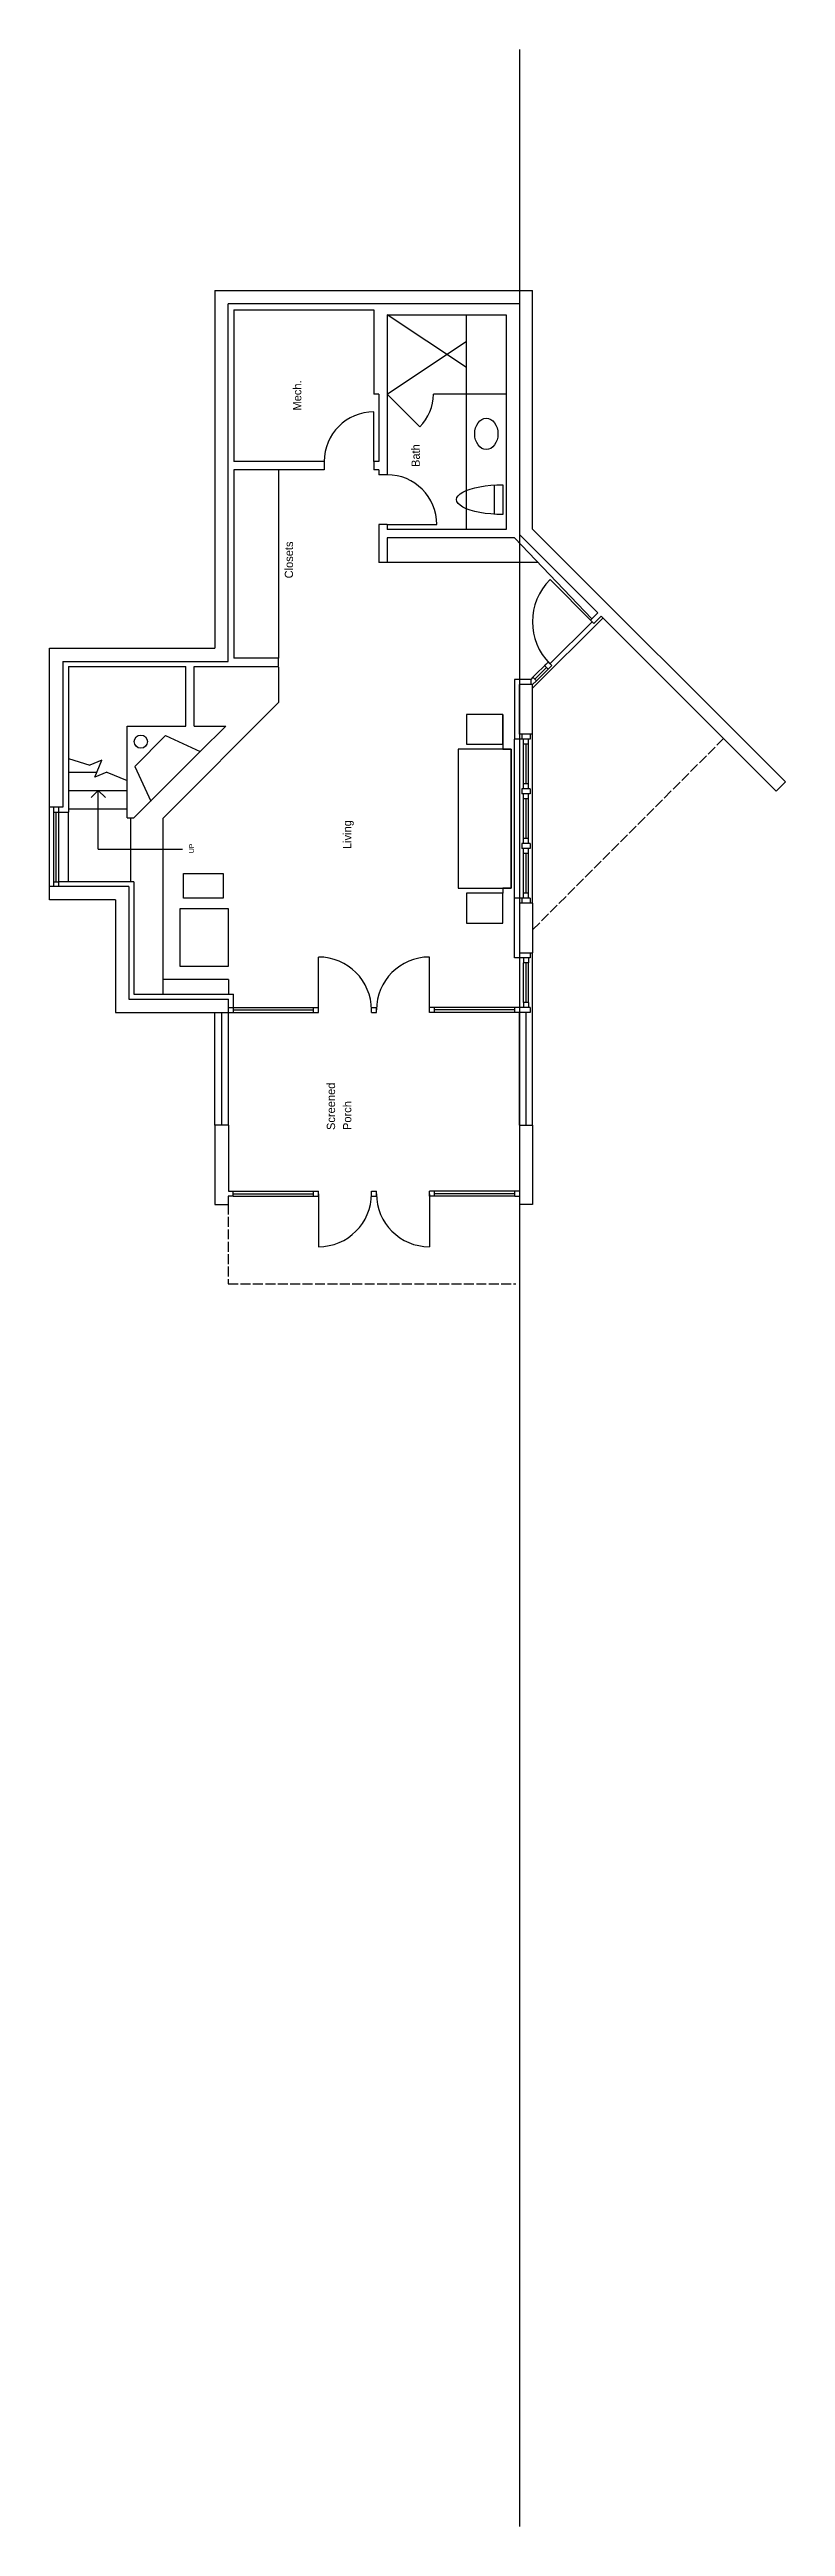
# Model space of a CAD drawing. Header units: inches. Extents: x -18614 to 1840, y -1744 to 7454.
# Drawn here: x -15803 to -15358, y 836 to 2333 of the extents above; entities that cross this region are included whole.
import ezdxf

# ---------------------------------------------------------------- set-up
doc = ezdxf.new("R2010")
doc.units = ezdxf.units.IN
doc.header["$LTSCALE"] = 0.5
doc.header["$MEASUREMENT"] = 0
doc.linetypes.add('ACAD_ISO02W100', pattern=[15, 12, -3])
for name, color, linetype in [('A-doors', 254, 'Continuous'), ('A-Elev-North', 7, 'Continuous'), ('A-fixtures', 140, 'Continuous'), ('A-furniture', 33, 'Continuous'), ('A-glazing', 252, 'Continuous'), ('A-millwork', 252, 'Continuous'), ('A-soffit', 251, 'ACAD_ISO02W100'), ('A-stairs', 252, 'Continuous'), ('A-text', 254, 'Continuous'), ('A-walls', 7, 'Continuous'), ('construction', 160, 'Continuous')]:
    doc.layers.add(name, color=color, linetype=linetype)

msp = doc.modelspace()

# ---------------------------------------------------------------- texts
at = {"layer": 'A-soffit', "color": 7}
for s, p in [('Mech.', (-15650.8, 2114.6, -5425.8)), ('Bath', (-15579.2, 2080.5, -5425.8)), ('Closets', (-15655.8, 2013.2, -5425.8)), ('Living', (-15620.6, 1849.7, -5425.8)), ('Screened', (-15630.4, 1680, -5425.8)), ('Porch', (-15620.6, 1680, -5425.8))]:
    msp.add_text(s, height=5, rotation=90, dxfattribs=at).set_placement(p)
at = {"layer": 'A-text'}
msp.add_text('UP', height=3, rotation=90, dxfattribs=at).set_placement((-15715.6, 1847.2, -5425.8))

# ---------------------------------------------------------------- linework, layer by layer
at = {"layer": 'A-doors'}
for p, q in [((-15607, 2083.8, -5425.8), (-15607, 2113.8, -5425.8)), ((-15599, 2045.8, -5425.8), (-15569, 2045.8, -5425.8)), ((-15640.4, 1752.5, -5425.8), (-15640.4, 1784.5, -5425.8)), ((-15573.4, 1752.5, -5425.8), (-15573.4, 1784.5, -5425.8)), ((-15703, 1751, -5425.8), (-15691.8, 1751, -5425.8)), ((-15694.8, 1754, -5425.8), (-15691.8, 1754, -5425.8)), ((-15691.8, 1751, -5425.8), (-15691.8, 1754, -5425.8)), ((-15643.4, 1754, -5425.8), (-15640.4, 1754, -5425.8)), ((-15643.4, 1751, -5425.8), (-15643.4, 1754, -5425.8)), ((-15643.4, 1751, -5425.8), (-15640.4, 1751, -5425.8)), ((-15640.4, 1751, -5425.8), (-15640.4, 1754, -5425.8)), ((-15608.4, 1751, -5425.8), (-15608.4, 1754, -5425.8)), ((-15608.4, 1754, -5425.8), (-15605.4, 1754, -5425.8)), ((-15608.4, 1751, -5425.8), (-15605.4, 1751, -5425.8)), ((-15605.4, 1751, -5425.8), (-15605.4, 1754, -5425.8)), ((-15573.4, 1751, -5425.8), (-15573.4, 1754, -5425.8)), ((-15570.4, 1754, -5425.8), (-15573.4, 1754, -5425.8)), ((-15570.4, 1751, -5425.8), (-15573.4, 1751, -5425.8)), ((-15570.4, 1751, -5425.8), (-15570.4, 1754, -5425.8)), ((-15512.5, 1754, -5425.8), (-15521.8, 1754, -5425.8)), ((-15521.8, 1751, -5425.8), (-15521.8, 1754, -5425.8)), ((-15512.5, 1751, -5425.8), (-15521.8, 1751, -5425.8)), ((-15694.8, 1643, -5425.8), (-15692, 1643, -5425.8)), ((-15692, 1640, -5425.8), (-15692, 1643, -5425.8)), ((-15643.4, 1643, -5425.8), (-15640.4, 1643, -5425.8)), ((-15643.4, 1640, -5425.8), (-15643.4, 1643, -5425.8)), ((-15643.4, 1640, -5425.8), (-15640.4, 1640, -5425.8)), ((-15640.4, 1640, -5425.8), (-15640.4, 1643, -5425.8)), ((-15640.4, 1641.5, -5425.8), (-15640.4, 1609.5, -5425.8)), ((-15608.4, 1643, -5425.8), (-15605.4, 1643, -5425.8)), ((-15608.4, 1640, -5425.8), (-15608.4, 1643, -5425.8)), ((-15608.4, 1640, -5425.8), (-15605.4, 1640, -5425.8)), ((-15605.4, 1640, -5425.8), (-15605.4, 1643, -5425.8)), ((-15573.4, 1640, -5425.8), (-15573.4, 1643, -5425.8)), ((-15570.4, 1643, -5425.8), (-15573.4, 1643, -5425.8)), ((-15573.4, 1641.5, -5425.8), (-15573.4, 1609.5, -5425.8)), ((-15570.4, 1640, -5425.8), (-15573.4, 1640, -5425.8)), ((-15570.4, 1640, -5425.8), (-15570.4, 1643, -5425.8)), ((-15521.8, 1640, -5425.8), (-15521.8, 1643, -5425.8)), ((-15519, 1643, -5425.8), (-15521.8, 1643, -5425.8)), ((-15511, 1635, -10295.1), (-15519, 1635, -10295.1))]:
    msp.add_line(p, q, dxfattribs=at)
for centre, radius, start, end in [((-15607, 2083.8, -5425.8), 30, 90, 180), ((-15599, 2045.8, -5425.8), 30, 0, 90), ((-15640.4, 1752.5, -5425.8), 32, 0, 90), ((-15573.4, 1752.5, -5425.8), 32, 90, 180), ((-15640.4, 1641.5, -5425.8), 32, 270, 0), ((-15573.4, 1641.5, -5425.8), 32, 180, 270)]:
    msp.add_arc(centre, radius, start, end, dxfattribs=at)
at = {"layer": 'A-Elev-North'}
for p, q in [((-15791.5, 1960, -5425.8), (-15720.5, 1960, -5425.8)), ((-15715.5, 1960, -5425.8), (-15664.5, 1960, -5425.8))]:
    msp.add_line(p, q, dxfattribs=at)
at = {"layer": 'A-Elev-North', "color": 253}
msp.add_line((-15754, 1868.6, -5425.8), (-15754, 1830, -5425.8), dxfattribs=at)
at = {"layer": 'A-fixtures'}
for p, q in [((-15551, 2140.5, -5425.8), (-15599, 2172.5, -5425.8)), ((-15599, 2124.5, -5425.8), (-15551, 2156.5, -5425.8)), ((-15579.2, 2104.7, -5425.8), (-15599, 2124.5, -5425.8)), ((-15534, 2051.9, -5425.8), (-15534, 2069.6, -5425.8)), ((-15529, 2069.8, -5425.8), (-15529, 2051.8, -5425.8))]:
    msp.add_line(p, q, dxfattribs=at)
msp.add_arc((-15599, 2124.5, -5425.8), 28, 315, 0, dxfattribs=at)
msp.add_ellipse((-15539, 2100.5, -5425.8), major_axis=(0, -9.5), ratio=0.736842, dxfattribs=at)
at = {"layer": 'A-fixtures', "extrusion": (0, 0, -1)}
msp.add_ellipse((-15529, 2060.8, -5425.8), major_axis=(-28, 0), ratio=0.321429, start_param=4.712389, end_param=7.853982, dxfattribs=at)
at = {"layer": 'A-furniture'}
for points, elevation in [([(-15529, 1931), (-15551, 1931), (-15551, 1913), (-15529, 1913), (-15529, 1931), (-15529, 1913), (-15529, 1910), (-15524, 1910), (-15556, 1910), (-15556, 1826), (-15524, 1826), (-15524, 1910), (-15524, 1826), (-15529, 1826), (-15529, 1823), (-15551, 1823), (-15551, 1805), (-15529, 1805), (-15529, 1823)], 2432.7), ([(-15722, 1820), (-15722, 1835), (-15698, 1835), (-15698, 1820), (-15722, 1820)], -5425.8)]:
    msp.add_lwpolyline(points, dxfattribs=dict(at, elevation=elevation))
at = {"layer": 'A-furniture', "elevation": -5425.8}
msp.add_lwpolyline([(-15724, 1778.8), (-15724, 1813.8), (-15695, 1813.8), (-15695, 1778.8)], close=True, dxfattribs=at)
at = {"layer": 'A-glazing', "color": 254}
for p, q in [((-15474.1, 1985.9, -5425.8), (-15476.1, 1988, -5425.8)), ((-15503.8, 1960.5, -5425.8), (-15501.7, 1962.6, -5425.8)), ((-15501.7, 1958.4, -5425.8), (-15503.8, 1960.5, -5425.8)), ((-15499.5, 1960.5, -5425.8), (-15501.7, 1962.6, -5425.8)), ((-15501.7, 1958.4, -5425.8), (-15499.5, 1960.5, -5425.8)), ((-15510.8, 1953.5, -5425.8), (-15512.2, 1952.1, -5425.8)), ((-15508.7, 1951.4, -5425.8), (-15511, 1949.1, -5425.8)), ((-15508.7, 1951.4, -5425.8), (-15510.8, 1953.5, -5425.8)), ((-15517.5, 1919.1, -5425.8), (-15517.5, 1916.1, -5425.8)), ((-15512.5, 1916.1, -5425.8), (-15517.5, 1916.1, -5425.8)), ((-15512.5, 1919.1, -5425.8), (-15512.5, 1916.1, -5425.8)), ((-15513.5, 1913.1, -35343.8), (-15516.5, 1913.1, -35343.8)), ((-15512.5, 1886.1, -5425.8), (-15517.5, 1886.1, -5425.8)), ((-15517.5, 1886.1, -5425.8), (-15517.5, 1883.1, -5425.8)), ((-15513.5, 1889.1, -5425.8), (-15516.5, 1889.1, -5425.8)), ((-15512.5, 1886.1, -5425.8), (-15512.5, 1883.1, -5425.8)), ((-15512.5, 1883.1, -5425.8), (-15517.5, 1883.1, -5425.8)), ((-15513.5, 1880, -49544.8), (-15516.5, 1880, -49544.8)), ((-15513.5, 1856, -19626.8), (-15516.5, 1856, -19626.8)), ((-15512.5, 1853, -19626.8), (-15517.5, 1853, -19626.8)), ((-15517.5, 1853, -19626.8), (-15517.5, 1850, -19626.8)), ((-15512.5, 1850, -19626.8), (-15517.5, 1850, -19626.8)), ((-15513.5, 1847, -19626.8), (-15516.5, 1847, -19626.8)), ((-15512.5, 1853, -19626.8), (-15512.5, 1850, -19626.8)), ((-15512.5, 1820, 10291.1), (-15517.5, 1820, 10291.1)), ((-15517.5, 1820, 10291.1), (-15517.5, 1817, 10291.1)), ((-15513.5, 1823, 10291.1), (-15516.5, 1823, 10291.1)), ((-15512.5, 1820, 10291.1), (-15512.5, 1817, 10291.1)), ((-15512.5, 1784, -5425.8), (-15516.5, 1784, -5425.8)), ((-15516.5, 1784, -5425.8), (-15516.5, 1781, -5425.8)), ((-15513.5, 1781, -5425.8), (-15516.5, 1781, -5425.8)), ((-15513.5, 1784, -5425.8), (-15513.5, 1781, -5425.8)), ((-15512.5, 1787, -5425.8), (-15512.5, 1784, -5425.8)), ((-15516.5, 1757, -5425.8), (-15516.5, 1754, -5425.8)), ((-15513.5, 1757, -5425.8), (-15516.5, 1757, -5425.8)), ((-15513.5, 1757, -5425.8), (-15513.5, 1754, -5425.8)), ((-15512.5, 1754, -5425.8), (-15512.5, 1751, -5425.8))]:
    msp.add_line(p, q, dxfattribs=at)
at = {"layer": 'A-glazing'}
for p, q in [((-15510.8, 1953.5, -5425.8), (-15501.9, 1962.4, -5425.8)), ((-15508.7, 1951.4, -5425.8), (-15501.7, 1958.4, -5425.8)), ((-15800.5, 1875, -5425.8), (-15800.5, 1827, -5425.8)), ((-15800.5, 1872, -5425.8), (-15797.5, 1872, -5425.8)), ((-15799, 1830, -5425.8), (-15799, 1872, -5425.8)), ((-15797.5, 1875, -5425.8), (-15797.5, 1827, -5425.8)), ((-15515, 1853, -19626.8), (-15515, 1853, -19626.8)), ((-15800.5, 1830, -5425.8), (-15797.5, 1830, -5425.8)), ((-15519, 1784, -5425.8), (-15519, 1754, -5425.8)), ((-15516.5, 1757, -5425.8), (-15516.5, 1781, -5425.8)), ((-15515, 1757, -5425.8), (-15515, 1781, -5425.8)), ((-15513.5, 1757, -5425.8), (-15513.5, 1781, -5425.8)), ((-15511, 1683, -5425.8), (-15511, 1787, -5425.8)), ((-15703, 1683, -5425.8), (-15703, 1751, -5425.8)), ((-15698.9, 1683, -5425.8), (-15698.9, 1751, -5425.8)), ((-15694.8, 1683, -5425.8), (-15694.8, 1751, -5425.8)), ((-15691.8, 1754, -5425.8), (-15643.4, 1754, -5425.8)), ((-15691.8, 1751, -5425.8), (-15643.4, 1751, -5425.8)), ((-15521.8, 1754, -5425.8), (-15570.4, 1754, -5425.8)), ((-15521.8, 1751, -5425.8), (-15570.4, 1751, -5425.8)), ((-15519, 1683, -5425.8), (-15519, 1751, -5425.8)), ((-15515, 1683, -5425.8), (-15515, 1751, -5425.8)), ((-15692, 1643, -5425.8), (-15643.4, 1643, -5425.8)), ((-15692, 1640, -5425.8), (-15643.4, 1640, -5425.8)), ((-15521.8, 1643, -5425.8), (-15570.4, 1643, -5425.8)), ((-15521.8, 1640, -5425.8), (-15570.4, 1640, -5425.8))]:
    msp.add_line(p, q, dxfattribs=at)
at = {"layer": 'A-glazing', "color": 253}
for p, q in [((-15509.7, 1952.4, -5425.8), (-15502.7, 1959.4, -5425.8)), ((-15516.5, 1913.1, -5425.8), (-15516.5, 1916.1, -5425.8)), ((-15513.5, 1913.1, -5425.8), (-15513.5, 1916.1, -5425.8)), ((-15515, 1889.1, -5425.8), (-15515, 1913.1, -5425.8)), ((-15516.5, 1886.1, -5425.8), (-15516.5, 1889.1, -5425.8)), ((-15513.5, 1886.1, -5425.8), (-15513.5, 1889.1, -5425.8)), ((-15516.5, 1880, -6858.6), (-15516.5, 1883.1, -5425.8)), ((-15515, 1856, -18208.1), (-15515, 1880, -6858.6)), ((-15513.5, 1880, -6858.6), (-15513.5, 1883.1, -5425.8)), ((-15516.5, 1853, -19626.8), (-15516.5, 1856, -18208.1)), ((-15513.5, 1853, -19626.8), (-15513.5, 1856, -18208.1)), ((-15516.5, 1847, -16635), (-15516.5, 1850, -19626.8)), ((-15515, 1823, 7299.3), (-15515, 1847, -16635)), ((-15513.5, 1847, -16635), (-15513.5, 1850, -19626.8)), ((-15516.5, 1820, 10291.1), (-15516.5, 1823, 7299.3)), ((-15513.5, 1820, 10291.1), (-15513.5, 1823, 7299.3))]:
    msp.add_line(p, q, dxfattribs=at)
at = {"layer": 'A-glazing', "color": 252}
for p, q in [((-15516.5, 1889.1, -5425.8), (-15516.5, 1913.1, -29360.2)), ((-15513.5, 1889.1, -5425.8), (-15513.5, 1913.1, -29360.2)), ((-15516.5, 1856, -18208.1), (-15516.5, 1880, -42142.5)), ((-15513.5, 1856, -19626.8), (-15513.5, 1880, -43561.2)), ((-15516.5, 1823, 7299.3), (-15516.5, 1847, -16635)), ((-15513.5, 1823, 10291.1), (-15513.5, 1847, -13643.2))]:
    msp.add_line(p, q, dxfattribs=at)
at = {"layer": 'A-millwork'}
for p, q in [((-15551, 2042.8, -5425.8), (-15551, 2172.5, -5425.8)), ((-15664.5, 2078.8, -5425.8), (-15664.5, 1965, -5425.8)), ((-15507.7, 2022.8, -5425.8), (-15599, 2022.8, -5425.8)), ((-15694.8, 1771, -5425.8), (-15734.5, 1771, -5425.8))]:
    msp.add_line(p, q, dxfattribs=at)
at = {"layer": 'A-soffit'}
for p, q in [((-15511, 1801, -5425.8), (-15395.6, 1916.4, -5425.8)), ((-15695, 1635, -10295.1), (-15695, 1587, -10295.1)), ((-15519, 1635, -10295.1), (-15519, 1587, -10295.1)), ((-15695, 1587, -10295.1), (-15521.2, 1587, -10295.1))]:
    msp.add_line(p, q, dxfattribs=at)
at = {"layer": 'A-stairs'}
for p, q in [((-15664.5, 1959.5, -5425.8), (-15664.5, 1938.2, -5425.8)), ((-15734.5, 1868.1, -5425.8), (-15664.5, 1938.2, -5425.8)), ((-15791.5, 1904.5, -5425.8), (-15778.5, 1900.4, -5425.8)), ((-15771.4, 1903.4, -5425.8), (-15778.5, 1900.4, -5425.8)), ((-15775.6, 1893.2, -5425.8), (-15771.4, 1903.4, -5425.8)), ((-15791.5, 1896.1, -5425.8), (-15774.4, 1896.1, -5425.8)), ((-15768.4, 1896.2, -5425.8), (-15775.6, 1893.2, -5425.8)), ((-15768.4, 1896.2, -5425.8), (-15756, 1891.1, -5425.8)), ((-15791.5, 1885.1, -5425.8), (-15756, 1885.1, -5425.8)), ((-15791.5, 1874.1, -5425.8), (-15756, 1874.1, -5425.8))]:
    msp.add_line(p, q, dxfattribs=at)
at = {"layer": 'A-text'}
for p, q in [((-15773.5, 1885.1, -5425.8), (-15777.7, 1880.8, -5425.8)), ((-15773.5, 1885.1, -5425.8), (-15769.2, 1880.8, -5425.8)), ((-15773.5, 1849.6, -5425.8), (-15773.5, 1885.1, -5425.8)), ((-15773.5, 1849.6, -5425.8), (-15722.7, 1849.6, -5425.8))]:
    msp.add_line(p, q, dxfattribs=at)
at = {"layer": 'A-walls'}
for p, q in [((-15703, 2187, -5425.8), (-15511, 2187, -5425.8)), ((-15703, 2187, -5425.8), (-15703, 1971, -5425.8)), ((-15511, 2043, -5425.8), (-15511, 2187, -5425.8)), ((-15519, 2179, -5425.8), (-15695, 2179, -5425.8)), ((-15695, 1963, -5425.8), (-15695, 2179, -5425.8)), ((-15691.5, 2175.5, -5425.8), (-15691.5, 2083.8, -5425.8)), ((-15691.5, 2175.5, -5425.8), (-15607, 2175.5, -5425.8)), ((-15607, 2175.5, -5425.8), (-15607, 2124.5, -5425.8)), ((-15599, 2172.5, -5425.8), (-15527, 2172.5, -5425.8)), ((-15599, 2172.5, -5425.8), (-15599, 2075.8, -5425.8)), ((-15527, 2172.5, -5425.8), (-15527, 2042.8, -5425.8)), ((-15519, 2179, -5425.8), (-15519, 2039.7, -5425.8)), ((-15604, 2124.5, -5425.8), (-15607, 2124.5, -5425.8)), ((-15604, 2124.5, -5425.8), (-15604, 2083.8, -5425.8)), ((-15527, 2124.5, -5425.8), (-15571, 2124.5, -5425.8)), ((-15637, 2083.8, -5425.8), (-15691.5, 2083.8, -5425.8)), ((-15637, 2083.8, -5425.8), (-15637, 2078.8, -5425.8)), ((-15604, 2083.8, -5425.8), (-15607, 2083.8, -5425.8)), ((-15607, 2083.8, -5425.8), (-15607, 2078.8, -5425.8)), ((-15691.5, 2078.8, -5425.8), (-15691.5, 1965, -5425.8)), ((-15637, 2078.8, -5425.8), (-15691.5, 2078.8, -5425.8)), ((-15604, 2078.8, -5425.8), (-15607, 2078.8, -5425.8)), ((-15604, 2078.8, -5425.8), (-15604, 2075.8, -5425.8)), ((-15604, 2078.8, -5425.8), (-15604, 2075.8, -5425.8)), ((-15599, 2075.8, -5425.8), (-15604, 2075.8, -5425.8)), ((-15599, 2045.8, -5425.8), (-15604, 2045.8, -5425.8)), ((-15604, 2045.8, -5425.8), (-15604, 2037.8, -5425.8)), ((-15604, 2037.8, -5425.8), (-15604, 2022.8, -5425.8)), ((-15599, 2045.8, -5425.8), (-15599, 2042.8, -5425.8)), ((-15599, 2045.8, -5425.8), (-15599, 2042.8, -5425.8)), ((-15527, 2042.8, -5425.8), (-15599, 2042.8, -5425.8)), ((-15522, 2037.8, -5425.8), (-15599, 2037.8, -5425.8)), ((-15599, 2037.8, -5425.8), (-15599, 2022.8, -5425.8)), ((-15475.3, 1988.8, -5425.8), (-15522, 2037.8, -5425.8)), ((-15471.7, 1992.4, -5425.8), (-15519, 2039.7, -5425.8)), ((-15511, 2043, -5425.8), (-15358.2, 1890.3, -5425.8)), ((-15599, 2022.8, -5425.8), (-15604, 2022.8, -5425.8)), ((-15474.1, 1985.9, -5425.8), (-15469.6, 1990.4, -5425.8)), ((-15363.9, 1884.6, -5425.8), (-15469.6, 1990.4, -5425.8)), ((-15803, 1971, -5425.8), (-15703, 1971, -5425.8)), ((-15803, 1875, -5425.8), (-15803, 1971, -5425.8)), ((-15795, 1963, -5425.8), (-15695, 1963, -5425.8)), ((-15795, 1963, -5425.8), (-15795, 1875, -5425.8)), ((-15791.5, 1960, -5425.8), (-15791.5, 1872, -5425.8)), ((-15720.5, 1924, -5425.8), (-15720.5, 1960, -5425.8)), ((-15715.5, 1924, -5425.8), (-15715.5, 1960, -5425.8)), ((-15664.5, 1965, -5425.8), (-15691.5, 1965, -5425.8)), ((-15664.5, 1960, -5425.8), (-15664.5, 1965, -5425.8)), ((-15522, 1952.1, -5425.8), (-15522, 1916.1, -5425.8)), ((-15512.2, 1952.1, -5425.8), (-15522, 1952.1, -5425.8)), ((-15519, 1919.1, -5425.8), (-15519, 1949.1, -5425.8)), ((-15511, 1949.1, -5425.8), (-15519, 1949.1, -5425.8)), ((-15512.2, 1952.1, -5425.8), (-15512.2, 1949.1, -5425.8)), ((-15511, 1919.1, -5425.8), (-15511, 1949.1, -5425.8)), ((-15756, 1868.6, -5425.8), (-15756, 1924, -5425.8)), ((-15756, 1924, -5425.8), (-15720.5, 1924, -5425.8)), ((-15732.8, 1918.3, -5425.8), (-15751.5, 1899.5, -5425.8)), ((-15732.8, 1918.3, -5425.8), (-15712, 1908.6, -5425.8)), ((-15715.5, 1924, -5425.8), (-15696.5, 1924, -5425.8)), ((-15696.5, 1924, -5425.8), (-15712, 1908.6, -5425.8)), ((-15517.5, 1916.1, -5425.8), (-15522, 1916.1, -5425.8)), ((-15511, 1919.1, -5425.8), (-15519, 1919.1, -5425.8)), ((-15742, 1878.6, -5425.8), (-15712, 1908.6, -5425.8)), ((-15751.5, 1899.5, -5425.8), (-15741.8, 1878.7, -5425.8)), ((-15358.2, 1890.3, -5425.8), (-15363.9, 1884.6, -5425.8)), ((-15795, 1875, -5425.8), (-15803, 1875, -5425.8)), ((-15797.5, 1872, -5425.8), (-15791.5, 1872, -5425.8)), ((-15742, 1878.6, -5425.8), (-15752, 1868.6, -5425.8)), ((-15756, 1868.6, -5425.8), (-15752, 1868.6, -5425.8)), ((-15755, 1827, -5425.8), (-15803, 1827, -5425.8)), ((-15803, 1819, -5425.8), (-15803, 1827, -5425.8)), ((-15803, 1819, -5425.8), (-15803, 1827, -5425.8)), ((-15752, 1830, -5425.8), (-15797.5, 1830, -5425.8)), ((-15755, 1827, -5425.8), (-15755, 1759, -5425.8)), ((-15752, 1830, -5425.8), (-15752, 1762, -5425.8)), ((-15763, 1819, -5425.8), (-15803, 1819, -5425.8)), ((-15763, 1819, -5425.8), (-15763, 1751, -5425.8)), ((-15755, 1819, -5425.8), (-15755, 1818, -5425.8)), ((-15522, 1784, -5425.8), (-15522, 1820, 11719.9)), ((-15517.5, 1820, 10291.1), (-15522, 1820, 10291.1)), ((-15519, 1817, 10291.1), (-15519, 1787, -5425.8)), ((-15511, 1817, 10291.1), (-15519, 1817, 10291.1)), ((-15511, 1817, 10291.1), (-15511, 1787, -5425.8)), ((-15516.5, 1784, -5425.8), (-15522, 1784, -5425.8)), ((-15519, 1787, -5425.8), (-15511, 1787, -5425.8)), ((-15763, 1751, -5425.8), (-15703, 1751, -5425.8)), ((-15755, 1759, -5425.8), (-15694.8, 1759, -5425.8)), ((-15752, 1762, -5425.8), (-15691.8, 1762, -5425.8)), ((-15694.8, 1751, -5425.8), (-15694.8, 1759, -5425.8)), ((-15691.8, 1754, -5425.8), (-15691.8, 1762, -5425.8)), ((-15703, 1683, -5425.8), (-15703, 1635, -5425.8)), ((-15694.8, 1683, -5425.8), (-15703, 1683, -5425.8)), ((-15694.8, 1683, -5425.8), (-15694.8, 1643, -5425.8)), ((-15519, 1683, -5425.8), (-15519, 1635, -5425.8)), ((-15519, 1683, -5425.8), (-15511, 1683, -5425.8)), ((-15511, 1683, -5425.8), (-15511, 1635, -5425.8)), ((-15703, 1635, -5425.8), (-15695, 1635, -5425.8)), ((-15695, 1640, -5425.8), (-15695, 1635, -5425.8)), ((-15692, 1640, -5425.8), (-15695, 1640, -5425.8)), ((-15521.8, 1640, -5425.8), (-15519, 1640, -5425.8))]:
    msp.add_line(p, q, dxfattribs=at)
at = {"layer": 'A-walls', "color": 253}
for p, q in [((-15475.1, 1987, -5425.8), (-15500.5, 2012.5, -5425.8)), ((-15511, 1946.8, -5425.8), (-15468.5, 1989.2, -5425.8)), ((-15475.1, 1987, -5425.8), (-15500.6, 1961.6, -5425.8)), ((-15522, 1820, 9829), (-15522, 1916.1, -4963.7)), ((-15511, 1817, 10291.1), (-15511, 1919.1, -5425.8)), ((-15803, 1827, -5425.8), (-15803, 1875, -5425.8)), ((-15791.5, 1830, -5425.8), (-15791.5, 1872, -5425.8))]:
    msp.add_line(p, q, dxfattribs=at)
at = {"layer": 'A-walls', "color": 254}
msp.add_line((-15476.1, 1988, -5425.8), (-15471.7, 1992.4, -5425.8), dxfattribs=at)
at = {"layer": 'A-walls', "color": 252}
for p, q in [((-15734.5, 1868.1, -5425.8), (-15734.5, 1762, -5425.8)), ((-15694.8, 1771, -5425.8), (-15694.8, 1762, -5425.8)), ((-15691.8, 1752.5, -5425.8), (-15643.4, 1752.5, -5425.8)), ((-15521.8, 1752.5, -5425.8), (-15570.4, 1752.5, -5425.8)), ((-15692, 1641.5, -5425.8), (-15643.4, 1641.5, -5425.8)), ((-15521.8, 1641.5, -5425.8), (-15570.4, 1641.5, -5425.8))]:
    msp.add_line(p, q, dxfattribs=at)
at = {"layer": 'A-walls'}
msp.add_circle((-15747.8, 1914.6, -5425.8), 4, dxfattribs=at)
at = {"layer": 'A-walls', "color": 253}
msp.add_arc((-15475.1, 1987, -5425.8), 36, 134.9117, 224.9117, dxfattribs=at)
at = {"layer": 'construction'}
msp.add_line((-15519, 2332.6, -10295.1), (-15519, 836.5, -10295.1), dxfattribs=at)

msp.set_redraw_order([(e.dxf.handle, doc.entitydb.next_handle()) for e in msp.query("TEXT MTEXT ATTDEF DIMENSION ARC_DIMENSION")])  # texts and dimensions are drawn at this point

doc.saveas('drawing.dxf')
